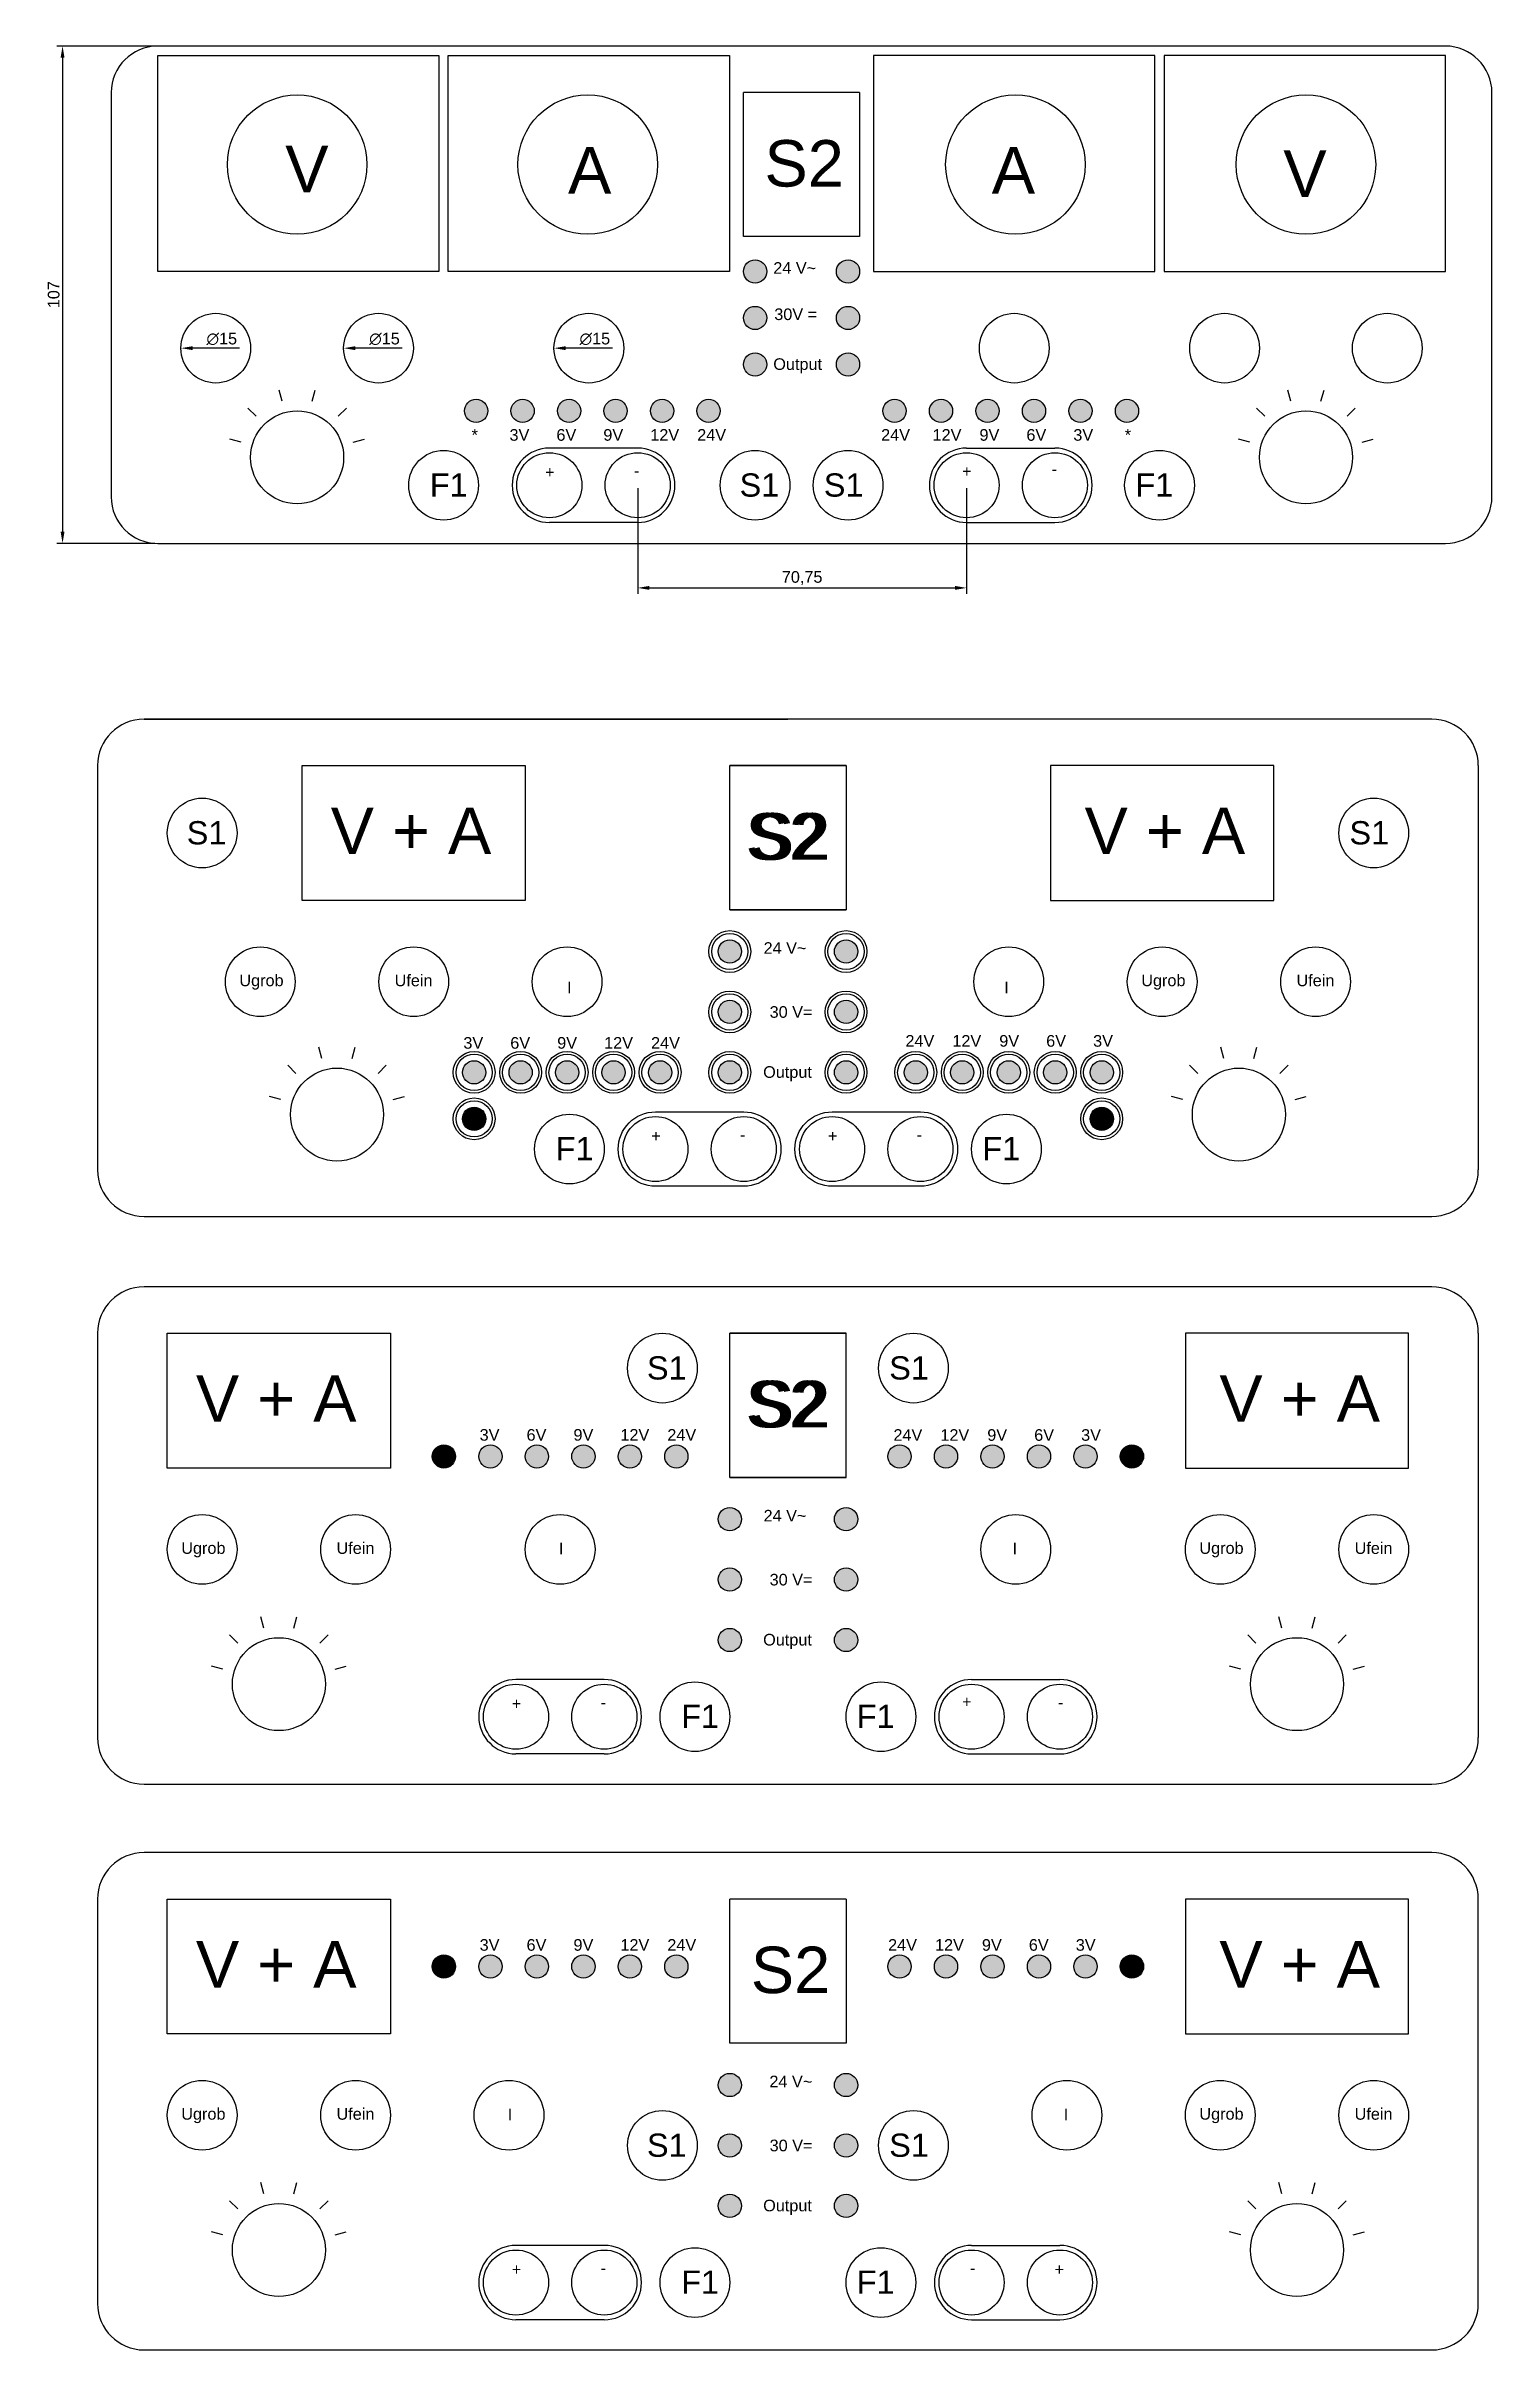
# Model space of a CAD drawing. Header units: millimetres. Extents: x 475 to 4099, y 1633 to 3451.
# Drawn here: x 3185.4 to 3496.4, y 2316.8 to 2812.6 of the extents above; entities that cross this region are included whole.
import ezdxf

# ---------------------------------------------------------------- set-up
doc = ezdxf.new("R2010")
doc.units = ezdxf.units.MM
for name, color, linetype in [('Bemassung', 80, 'Continuous'), ('Hilfslinie', 30, 'Continuous'), ('Kanten', 7, 'Continuous')]:
    doc.layers.add(name, color=color, linetype=linetype)
doc.styles.get("Standard").update_dxf_attribs({"font": 'arial.ttf'})
doc.dimstyles.new('ISO-25', dxfattribs={"dimtxt": 2.5, "dimasz": 2.5, "dimexe": 1.25, "dimexo": 0.625, "dimtad": 1, "dimtxsty": 'Standard', "dimcen": 2.5, "dimadec": 0, "dimazin": 0, "dimtfac": 1, "dimtmove": 0, "dimatfit": 3, "dimfxl": 1, "dimarcsym": 0})

msp = doc.modelspace()

# ---------------------------------------------------------------- texts
for p in [(3236.805, 2781.1), (3451.501, 2780.1)]:
    msp.add_text('V', height=10).set_placement(p)
at = {"char_height": 10}
for s, insert, attachment_point in [('S2', (3339.883, 2792.33), 1), ('A', (3297.635, 2790.823), 1), ('A', (3398.096, 2790.823), 3), ('S2', (3352.919, 2647.505), 3), ('S2', (3336.954, 2647.505), 1), ('S2', (3352.919, 2525.357), 3), ('S2', (3336.954, 2525.357), 1), ('S2', (3336.954, 2403.607), 1)]:
    msp.add_mtext_dynamic_manual_height_columns(s, width=13.16423, gutter_width=12.5, heights=[9.423], dxfattribs=dict(at, insert=insert, attachment_point=attachment_point))
at = {"layer": 'Kanten'}
for s, p in [('  *       3V      6V      9V      12V    24V', (3274.955, 2727.638)), (' 24V     12V    9V      6V      3V       *', (3364.011, 2727.638)), ('3V      6V      9V      12V    24V', (3275.12, 2596.819)), ('24V    12V    9V      6V      3V', (3370.209, 2597.251)), ('3V      6V      9V      12V    24V', (3278.62, 2512.477)), ('24V    12V    9V      6V      3V', (3367.629, 2512.449)), ('3V      6V      9V      12V    24V', (3278.62, 2402.727)), ('24V    12V    9V      6V      3V', (3366.477, 2402.727))]:
    msp.add_text(s, height=2.5, dxfattribs=at).set_placement(p)
for s, width, heights, insert, char_height, attachment_point in [('24 V~', 12.32226, [0], (3341.786, 2766.062), 2.5, 1), ('30V =', 11.78651, [0], (3342, 2756.103), 2.5, 1), ('Output', 12.53656, [0], (3341.786, 2745.378), 2.5, 1), ('+', 4.18126, [2.5], (3292.711, 2722.142), 2.5, 1), ('+', 4.18126, [2.5], (3382.395, 2722.332), 2.5, 1), ('F1', 5, [0], (3267.905, 2720.636), 5, 1), ('-', 2.92919, [0], (3311.802, 2722.428), 2.5, 1), ('S1', 5, [0], (3334.54, 2720.61), 5, 1), ('S1', 5, [0], (3361.192, 2720.61), 5, 3), ('-', 2.92919, [0], (3401.663, 2722.83), 2.5, 1), ('F1', 5, [0], (3427.826, 2720.636), 5, 3), ('V + A', 39.97092, [0], (3246.579, 2648.708), 10, 1), ('V + A', 39.97092, [0], (3443.294, 2648.708), 10, 3), ('S1', 5, [0], (3215.611, 2645.785), 5, 1), ('S1', 5, [0], (3474.263, 2645.785), 5, 3), ('24 V~', 12.32226, [0], (3348.925, 2619.737), 2.5, 3), ('Ugrob', 5.3464, [0], (3226.94, 2612.773), 2.5, 1), ('Ufein', 5.3464, [0], (3260.334, 2612.762), 2.5, 1), ('Ugrob', 5.3464, [0], (3420.94, 2612.773), 2.5, 1), ('Ufein', 5.3464, [0], (3454.334, 2612.762), 2.5, 1), ('I', 5.3464, [0], (3297.437, 2611.232), 2.5, 1), ('I', 5.3464, [0], (3392.437, 2611.232), 2.5, 3), ('30 V=', 11.78651, [0], (3341.001, 2605.974), 2.5, 1), ('Output', 12.53656, [0], (3339.607, 2593.053), 2.5, 1), ('F1', 5, [0], (3294.976, 2577.811), 5, 1), ('+', 4.18126, [2.5], (3315.532, 2579.317), 2.5, 1), ('-', 2.92919, [0], (3334.623, 2579.602), 2.5, 1), ('+', 4.18126, [2.5], (3353.532, 2579.317), 2.5, 1), ('-', 2.92919, [0], (3372.623, 2579.602), 2.5, 1), ('F1', 5, [0], (3394.897, 2577.811), 5, 3), ('S1', 5, [0], (3314.611, 2530.637), 5, 1), ('S1', 5, [0], (3375.263, 2530.637), 5, 3), ('V + A', 39.97092, [0], (3217.579, 2526.56), 10, 1), ('V + A', 39.97092, [0], (3472.294, 2526.56), 10, 3), ('24 V~', 12.32226, [0], (3348.925, 2497.59), 2.5, 3), ('Ugrob', 5.3464, [0], (3214.44, 2490.626), 2.5, 1), ('Ufein', 5.3464, [0], (3247.834, 2490.614), 2.5, 1), ('I', 5.3464, [0], (3295.654, 2490.503), 2.5, 1), ('I', 5.3464, [0], (3394.22, 2490.503), 2.5, 3), ('Ugrob', 5.3464, [0], (3433.44, 2490.626), 2.5, 1), ('Ufein', 5.3464, [0], (3466.834, 2490.614), 2.5, 1), ('30 V=', 11.78651, [0], (3341.001, 2483.827), 2.5, 1), ('Output', 12.53656, [0], (3339.607, 2470.906), 2.5, 1), ('+', 4.18126, [2.5], (3285.532, 2457.169), 2.5, 1), ('-', 2.92919, [0], (3304.623, 2457.455), 2.5, 1), ('F1', 5, [0], (3321.976, 2455.663), 5, 1), ('F1', 5, [0], (3367.897, 2455.663), 5, 3), ('+', 4.18126, [2.5], (3384.437, 2457.585), 2.5, 3), ('-', 2.92919, [0], (3404.154, 2457.455), 2.5, 3), ('V + A', 39.97092, [0], (3217.579, 2404.81), 10, 1), ('V + A', 39.97092, [0], (3472.294, 2404.81), 10, 3), ('24 V~', 12.32226, [0], (3340.949, 2375.839), 2.5, 1), ('Ugrob', 5.3464, [0], (3214.44, 2368.875), 2.5, 1), ('Ufein', 5.3464, [0], (3247.834, 2368.864), 2.5, 1), ('I', 5.3464, [0], (3284.654, 2368.752), 2.5, 1), ('I', 5.3464, [0], (3405.22, 2368.752), 2.5, 3), ('Ugrob', 5.3464, [0], (3433.44, 2368.875), 2.5, 1), ('Ufein', 5.3464, [0], (3466.834, 2368.864), 2.5, 1), ('S1', 5, [0], (3314.611, 2363.386), 5, 1), ('30 V=', 11.78651, [0], (3341.001, 2362.076), 2.5, 1), ('S1', 5, [0], (3375.263, 2363.386), 5, 3), ('Output', 12.53656, [0], (3339.607, 2349.155), 2.5, 1), ('+', 4.18126, [2.5], (3285.532, 2335.418), 2.5, 1), ('+', 4.18126, [2.5], (3404.341, 2335.418), 2.5, 3), ('-', 2.92919, [0], (3304.623, 2335.704), 2.5, 1), ('F1', 5, [0], (3321.976, 2333.912), 5, 1), ('F1', 5, [0], (3367.897, 2333.912), 5, 3), ('-', 2.92919, [0], (3385.251, 2335.704), 2.5, 3)]:
    msp.add_mtext_dynamic_manual_height_columns(s, width=width, gutter_width=12.5, heights=heights, dxfattribs=dict(at, insert=insert, char_height=char_height, attachment_point=attachment_point))

# ---------------------------------------------------------------- blocks, each defined once
blk = doc.blocks.new('*D218')
at = {"layer": 'Bemassung', "color": 0, "lineweight": -2, "transparency": 16777216}
blk.add_line((3226.94, 2747.56), (3216.87, 2747.56), dxfattribs=at)
at = {"layer": 'Bemassung', "color": 0, "transparency": 16777216}
blk.add_solid([(3216.87, 2747.97), (3216.87, 2747.14), (3214.37, 2747.56)], dxfattribs=at)
at = {"layer": 'Defpoints', "color": 0, "transparency": 16777216}
for p in [(3214.37, 2747.56), (3229.37, 2747.56)]:
    blk.add_point(p, dxfattribs=at)
at = {"layer": 'Bemassung', "color": 0, "transparency": 16777216, "insert": (3223.15, 2749.53), "char_height": 2.5, "attachment_point": 5}
blk.add_mtext('∅15', dxfattribs=at)
blk = doc.blocks.new('*D219')
at = {"layer": 'Bemassung', "color": 0, "lineweight": -2, "transparency": 16777216}
blk.add_line((3307.19, 2747.56), (3297.12, 2747.56), dxfattribs=at)
at = {"layer": 'Bemassung', "color": 0, "transparency": 16777216}
blk.add_solid([(3297.12, 2747.97), (3297.12, 2747.14), (3294.62, 2747.56)], dxfattribs=at)
at = {"layer": 'Defpoints', "color": 0, "transparency": 16777216}
for p in [(3294.62, 2747.56), (3309.62, 2747.56)]:
    blk.add_point(p, dxfattribs=at)
at = {"layer": 'Bemassung', "color": 0, "transparency": 16777216, "insert": (3303.4, 2749.53), "char_height": 2.5, "attachment_point": 5}
blk.add_mtext('∅15', dxfattribs=at)
blk = doc.blocks.new('*D220')
at = {"layer": 'Bemassung', "color": 0, "lineweight": -2, "transparency": 16777216}
blk.add_line((3261.94, 2747.56), (3251.87, 2747.56), dxfattribs=at)
at = {"layer": 'Bemassung', "color": 0, "transparency": 16777216}
blk.add_solid([(3251.87, 2747.97), (3251.87, 2747.14), (3249.37, 2747.56)], dxfattribs=at)
at = {"layer": 'Defpoints', "color": 0, "transparency": 16777216}
for p in [(3249.37, 2747.56), (3264.37, 2747.56)]:
    blk.add_point(p, dxfattribs=at)
at = {"layer": 'Bemassung', "color": 0, "transparency": 16777216, "insert": (3258.15, 2749.53), "char_height": 2.5, "attachment_point": 5}
blk.add_mtext('∅15', dxfattribs=at)
blk = doc.blocks.new('*D221')
at = {"layer": 'Bemassung', "color": 0, "lineweight": -2, "transparency": 16777216}
for p, q in [((3208.74, 2812.56), (3187.65, 2812.56)), ((3188.9, 2810.06), (3188.9, 2708.06)), ((3208.74, 2705.56), (3187.65, 2705.56))]:
    blk.add_line(p, q, dxfattribs=at)
at = {"layer": 'Bemassung', "color": 0, "transparency": 16777216}
for points in [[(3188.49, 2810.06), (3189.32, 2810.06), (3188.9, 2812.56)], [(3188.49, 2708.06), (3189.32, 2708.06), (3188.9, 2705.56)]]:
    blk.add_solid(points, dxfattribs=at)
at = {"layer": 'Defpoints', "color": 0, "transparency": 16777216}
for p in [(3209.37, 2812.56), (3188.9, 2705.56), (3209.37, 2705.56)]:
    blk.add_point(p, dxfattribs=at)
at = {"layer": 'Bemassung', "color": 0, "transparency": 16777216, "insert": (3187, 2759.06), "char_height": 2.5, "attachment_point": 5, "rotation": 90}
blk.add_mtext('107', dxfattribs=at)
blk = doc.blocks.new('*D222')
at = {"layer": 'Bemassung', "color": 0, "lineweight": -2, "transparency": 16777216}
for p, q in [((3312.62, 2717.43), (3312.62, 2694.72)), ((3383.37, 2717.43), (3383.37, 2694.72)), ((3315.12, 2695.97), (3380.87, 2695.97))]:
    blk.add_line(p, q, dxfattribs=at)
at = {"layer": 'Bemassung', "color": 0, "transparency": 16777216}
for points in [[(3315.12, 2696.39), (3315.12, 2695.56), (3312.62, 2695.97)], [(3380.87, 2696.39), (3380.87, 2695.56), (3383.37, 2695.97)]]:
    blk.add_solid(points, dxfattribs=at)
at = {"layer": 'Defpoints', "color": 0, "transparency": 16777216}
for p in [(3312.62, 2718.06), (3383.37, 2718.06), (3383.37, 2695.97)]:
    blk.add_point(p, dxfattribs=at)
at = {"layer": 'Bemassung', "color": 0, "transparency": 16777216, "insert": (3347.99, 2698.1), "char_height": 2.5, "attachment_point": 5}
blk.add_mtext('70,75', dxfattribs=at)

# ---------------------------------------------------------------- dimensions: what is measured, and where the dimension line sits
at = {"layer": 'Bemassung'}
dim = msp.add_linear_dim(base=(3188.905, 2705.557), p1=(3209.366, 2812.557), p2=(3209.366, 2705.557), angle=90, dimstyle='ISO-25', dxfattribs=at)
dim.commit()
dim.dimension.update_dxf_attribs({"geometry": '*D221', "text_midpoint": (3187.003, 2759.057)})
for p1, p2, picture, middle in [((3229.366, 2747.557), (3214.366, 2747.557), '*D218', (3223.151, 2747.557)), ((3264.366, 2747.557), (3249.366, 2747.557), '*D220', (3258.151, 2747.557)), ((3309.616, 2747.557), (3294.616, 2747.557), '*D219', (3303.401, 2747.557))]:
    dim = msp.add_diameter_dim_2p(p1=p1, p2=p2, dimstyle='ISO-25', dxfattribs=at)
    dim.commit()
    dim.dimension.update_dxf_attribs({"geometry": picture, "text_midpoint": middle, "dimtype": 163})
dim = msp.add_linear_dim(base=(3383.366, 2695.973), p1=(3312.616, 2718.057), p2=(3383.366, 2718.057), dimstyle='ISO-25', dxfattribs=at)
dim.commit()
dim.dimension.update_dxf_attribs({"geometry": '*D222', "text_midpoint": (3347.991, 2698.101)})

# ---------------------------------------------------------------- hatches: boundary and pattern name
at = {"layer": 'Hilfslinie'}
h = msp.add_hatch(color=3, dxfattribs=at)
h.dxf.hatch_style = 1
h.paths.add_polyline_path([(3280.366, 2734.057, 1), (3275.366, 2734.057, 1)])
h.paths.add_polyline_path([(3420.366, 2734.057, 1), (3415.366, 2734.057, 1)])
h = msp.add_hatch(color=2, dxfattribs=at)
h.dxf.hatch_style = 1
h.paths.add_polyline_path([(3290.366, 2734.057, 1), (3285.366, 2734.057, 1)])
h.paths.add_polyline_path([(3300.366, 2734.057, 1), (3295.366, 2734.057, 1)])
h.paths.add_polyline_path([(3305.366, 2734.057, 1), (3310.366, 2734.057, 1)])
h.paths.add_polyline_path([(3320.366, 2734.057, 1), (3315.366, 2734.057, 1)])
h.paths.add_polyline_path([(3330.366, 2734.057, 1), (3325.366, 2734.057, 1)])
h = msp.add_hatch(color=2, dxfattribs=at)
h.dxf.hatch_style = 1
h.paths.add_polyline_path([(3365.366, 2734.057, 1), (3370.366, 2734.057, 1)])
h.paths.add_polyline_path([(3380.366, 2734.057, 1), (3375.366, 2734.057, 1)])
h.paths.add_polyline_path([(3385.366, 2734.057, 1), (3390.366, 2734.057, 1)])
h.paths.add_polyline_path([(3400.366, 2734.057, 1), (3395.366, 2734.057, 1)])
h.paths.add_polyline_path([(3410.366, 2734.057, 1), (3405.366, 2734.057, 1)])
h = msp.add_hatch(color=2, dxfattribs=at)
h.dxf.hatch_style = 1
h.paths.add_polyline_path([(3274.937, 2591.732, 1), (3279.937, 2591.732, 1)])
h.paths.add_polyline_path([(3284.937, 2591.732, 1), (3289.937, 2591.732, 1)])
h.paths.add_polyline_path([(3299.937, 2591.732, 1), (3294.937, 2591.732, 1)])
h.paths.add_polyline_path([(3304.937, 2591.732, 1), (3309.937, 2591.732, 1)])
h.paths.add_polyline_path([(3314.937, 2591.732, 1), (3319.937, 2591.732, 1)])
h = msp.add_hatch(color=2, dxfattribs=at)
h.dxf.hatch_style = 1
h.paths.add_polyline_path([(3409.937, 2591.732, 1), (3414.937, 2591.732, 1)])
h.paths.add_polyline_path([(3399.937, 2591.732, 1), (3404.937, 2591.732, 1)])
h.paths.add_polyline_path([(3394.937, 2591.732, 1), (3389.937, 2591.732, 1)])
h.paths.add_polyline_path([(3379.937, 2591.732, 1), (3384.937, 2591.732, 1)])
h.paths.add_polyline_path([(3369.937, 2591.732, 1), (3374.937, 2591.732, 1)])
h = msp.add_hatch(color=2, dxfattribs=at)
h.dxf.hatch_style = 1
h.paths.add_polyline_path([(3278.437, 2509.085, 1), (3283.437, 2509.085, 1)])
h.paths.add_polyline_path([(3288.437, 2509.085, 1), (3293.437, 2509.085, 1)])
h.paths.add_polyline_path([(3303.437, 2509.085, 1), (3298.437, 2509.085, 1)])
h.paths.add_polyline_path([(3308.437, 2509.085, 1), (3313.437, 2509.085, 1)])
h.paths.add_polyline_path([(3318.437, 2509.085, 1), (3323.437, 2509.085, 1)])
h = msp.add_hatch(color=2, dxfattribs=at)
h.dxf.hatch_style = 1
h.paths.add_polyline_path([(3406.437, 2509.085, 1), (3411.437, 2509.085, 1)])
h.paths.add_polyline_path([(3396.437, 2509.085, 1), (3401.437, 2509.085, 1)])
h.paths.add_polyline_path([(3391.437, 2509.085, 1), (3386.437, 2509.085, 1)])
h.paths.add_polyline_path([(3376.437, 2509.085, 1), (3381.437, 2509.085, 1)])
h.paths.add_polyline_path([(3366.437, 2509.085, 1), (3371.437, 2509.085, 1)])
h = msp.add_hatch(color=2, dxfattribs=at)
h.dxf.hatch_style = 1
h.paths.add_polyline_path([(3278.437, 2399.334, 1), (3283.437, 2399.334, 1)])
h.paths.add_polyline_path([(3288.437, 2399.334, 1), (3293.437, 2399.334, 1)])
h.paths.add_polyline_path([(3303.437, 2399.334, 1), (3298.437, 2399.334, 1)])
h.paths.add_polyline_path([(3308.437, 2399.334, 1), (3313.437, 2399.334, 1)])
h.paths.add_polyline_path([(3318.437, 2399.334, 1), (3323.437, 2399.334, 1)])
h = msp.add_hatch(color=2, dxfattribs=at)
h.dxf.hatch_style = 1
h.paths.add_polyline_path([(3406.437, 2399.334, 1), (3411.437, 2399.334, 1)])
h.paths.add_polyline_path([(3396.437, 2399.334, 1), (3401.437, 2399.334, 1)])
h.paths.add_polyline_path([(3391.437, 2399.334, 1), (3386.437, 2399.334, 1)])
h.paths.add_polyline_path([(3376.437, 2399.334, 1), (3381.437, 2399.334, 1)])
h.paths.add_polyline_path([(3366.437, 2399.334, 1), (3371.437, 2399.334, 1)])
at = {"layer": 'Kanten'}
h = msp.add_hatch(color=1, dxfattribs=at)
h.dxf.hatch_style = 1
h.paths.add_polyline_path([(3335.366, 2764.057, 1), (3340.366, 2764.057, 1)])
h.paths.add_polyline_path([(3360.366, 2764.057, 1), (3355.366, 2764.057, 1)])
h = msp.add_hatch(color=2, dxfattribs=at)
h.dxf.hatch_style = 1
h.paths.add_polyline_path([(3335.366, 2754.057, 1), (3340.366, 2754.057, 1)])
h.paths.add_polyline_path([(3355.366, 2754.057, 1), (3360.366, 2754.057, 1)])
h = msp.add_hatch(color=3, dxfattribs=at)
h.dxf.hatch_style = 1
h.paths.add_polyline_path([(3340.366, 2744.057, 1), (3335.366, 2744.057, 1)])
h.paths.add_polyline_path([(3360.366, 2744.057, 1), (3355.366, 2744.057, 1)])
h = msp.add_hatch(color=1, dxfattribs=at)
h.dxf.hatch_style = 1
h.paths.add_polyline_path([(3334.937, 2617.732, 1), (3329.937, 2617.732, 1)])
h.paths.add_polyline_path([(3359.937, 2617.732, 1), (3354.937, 2617.732, 1)])
h = msp.add_hatch(color=1, dxfattribs=at)
h.dxf.hatch_style = 1
h.paths.add_polyline_path([(3354.937, 2617.732, -1), (3359.937, 2617.732, -1)])
h.paths.add_polyline_path([(3329.937, 2617.732, -1), (3334.937, 2617.732, -1)])
h = msp.add_hatch(color=2, dxfattribs=at)
h.dxf.hatch_style = 1
h.paths.add_polyline_path([(3329.937, 2604.732, 1), (3334.937, 2604.732, 1)])
h.paths.add_polyline_path([(3359.937, 2604.732, 1), (3354.937, 2604.732, 1)])
h = msp.add_hatch(color=2, dxfattribs=at)
h.dxf.hatch_style = 1
h.paths.add_polyline_path([(3359.937, 2604.732, -1), (3354.937, 2604.732, -1)])
h.paths.add_polyline_path([(3329.937, 2604.732, -1), (3334.937, 2604.732, -1)])
h = msp.add_hatch(color=3, dxfattribs=at)
h.dxf.hatch_style = 1
h.paths.add_polyline_path([(3334.937, 2591.732, 1), (3329.937, 2591.732, 1)])
h.paths.add_polyline_path([(3359.937, 2591.732, 1), (3354.937, 2591.732, 1)])
h = msp.add_hatch(color=3, dxfattribs=at)
h.dxf.hatch_style = 1
h.paths.add_polyline_path([(3354.937, 2591.732, -1), (3359.937, 2591.732, -1)])
h.paths.add_polyline_path([(3329.937, 2591.732, -1), (3334.937, 2591.732, -1)])
h = msp.add_hatch(color=3, dxfattribs=at)
h.dxf.hatch_style = 1
h.paths.add_polyline_path([(3274.937, 2581.732, 1), (3279.937, 2581.732, 1)])
h = msp.add_hatch(color=3, dxfattribs=at)
h.dxf.hatch_style = 1
h.paths.add_polyline_path([(3409.937, 2581.732, 1), (3414.937, 2581.732, 1)])
h = msp.add_hatch(color=3, dxfattribs=at)
h.dxf.hatch_style = 1
h.paths.add_polyline_path([(3273.437, 2509.085, 1), (3268.437, 2509.085, 1)])
h = msp.add_hatch(color=3, dxfattribs=at)
h.dxf.hatch_style = 1
h.paths.add_polyline_path([(3421.437, 2509.085, 1), (3416.437, 2509.085, 1)])
h = msp.add_hatch(color=1, dxfattribs=at)
h.dxf.hatch_style = 1
h.paths.add_polyline_path([(3334.937, 2495.585, 1), (3329.937, 2495.585, 1)])
h.paths.add_polyline_path([(3359.937, 2495.585, 1), (3354.937, 2495.585, 1)])
h = msp.add_hatch(color=2, dxfattribs=at)
h.dxf.hatch_style = 1
h.paths.add_polyline_path([(3329.937, 2482.585, 1), (3334.937, 2482.585, 1)])
h.paths.add_polyline_path([(3359.937, 2482.585, 1), (3354.937, 2482.585, 1)])
h = msp.add_hatch(color=3, dxfattribs=at)
h.dxf.hatch_style = 1
h.paths.add_polyline_path([(3334.937, 2469.585, 1), (3329.937, 2469.585, 1)])
h.paths.add_polyline_path([(3359.937, 2469.585, 1), (3354.937, 2469.585, 1)])
h = msp.add_hatch(color=3, dxfattribs=at)
h.dxf.hatch_style = 1
h.paths.add_polyline_path([(3273.437, 2399.334, 1), (3268.437, 2399.334, 1)])
h = msp.add_hatch(color=3, dxfattribs=at)
h.dxf.hatch_style = 1
h.paths.add_polyline_path([(3421.437, 2399.334, 1), (3416.437, 2399.334, 1)])
h = msp.add_hatch(color=1, dxfattribs=at)
h.dxf.hatch_style = 1
h.paths.add_polyline_path([(3334.937, 2373.834, 1), (3329.937, 2373.834, 1)])
h.paths.add_polyline_path([(3359.937, 2373.834, 1), (3354.937, 2373.834, 1)])
h = msp.add_hatch(color=2, dxfattribs=at)
h.dxf.hatch_style = 1
h.paths.add_polyline_path([(3329.937, 2360.834, 1), (3334.937, 2360.834, 1)])
h.paths.add_polyline_path([(3359.937, 2360.834, 1), (3354.937, 2360.834, 1)])
h = msp.add_hatch(color=3, dxfattribs=at)
h.dxf.hatch_style = 1
h.paths.add_polyline_path([(3334.937, 2347.834, 1), (3329.937, 2347.834, 1)])
h.paths.add_polyline_path([(3359.937, 2347.834, 1), (3354.937, 2347.834, 1)])

# ---------------------------------------------------------------- linework, layer by layer
for p, q in [((3486.366, 2812.557), (3209.366, 2812.557)), ((3271.866, 2810.557), (3332.366, 2810.557)), ((3271.866, 2764.057), (3271.866, 2810.557)), ((3332.366, 2810.557), (3332.366, 2764.057)), ((3423.866, 2764.057), (3423.866, 2810.557)), ((3199.366, 2802.557), (3199.366, 2715.557)), ((3496.366, 2715.557), (3496.366, 2802.557)), ((3332.366, 2764.057), (3271.866, 2764.057)), ((3363.366, 2764.057), (3423.866, 2764.057)), ((3209.366, 2705.557), (3486.366, 2705.557)), ((3483.437, 2667.732), (3206.437, 2667.732)), ((3196.437, 2657.732), (3196.437, 2570.732)), ((3493.437, 2657.732), (3493.437, 2570.732)), ((3206.437, 2560.732), (3483.437, 2560.732)), ((3483.437, 2545.585), (3206.437, 2545.585)), ((3196.437, 2535.585), (3196.437, 2448.585)), ((3493.437, 2535.585), (3493.437, 2448.585)), ((3206.437, 2438.585), (3483.437, 2438.585)), ((3483.437, 2423.834), (3206.437, 2423.834)), ((3196.437, 2413.834), (3196.437, 2326.834)), ((3493.437, 2326.834), (3493.437, 2413.834)), ((3206.437, 2316.834), (3483.437, 2316.834))]:
    msp.add_line(p, q)
for points in [[(3269.866, 2810.557), (3269.866, 2764.057), (3209.366, 2764.057), (3209.366, 2810.557)], [(3425.866, 2810.557), (3425.866, 2764.057), (3486.366, 2764.057), (3486.366, 2810.557)]]:
    msp.add_lwpolyline(points, close=True)
for centre, radius in [((3239.366, 2787.057), 15), ((3301.866, 2787.057), 15), ((3393.866, 2787.057), 15), ((3456.366, 2787.057), 15), ((3221.866, 2747.557), 7.5), ((3256.866, 2747.557), 7.5), ((3302.116, 2747.557), 7.5), ((3393.616, 2747.557), 7.5), ((3438.866, 2747.557), 7.5), ((3473.866, 2747.557), 7.5), ((3239.366, 2724.06), 10), ((3456.366, 2724.06), 10), ((3231.437, 2611.232), 7.5), ((3264.437, 2611.232), 7.5), ((3297.437, 2611.232), 7.5), ((3392.437, 2611.232), 7.5), ((3425.437, 2611.232), 7.5), ((3458.437, 2611.232), 7.5), ((3247.937, 2582.653), 10), ((3441.937, 2582.653), 10), ((3218.937, 2489.085), 7.5), ((3251.937, 2489.085), 7.5), ((3295.937, 2489.085), 7.5), ((3393.937, 2489.085), 7.5), ((3437.937, 2489.085), 7.5), ((3470.937, 2489.085), 7.5), ((3235.437, 2460.085), 10), ((3454.437, 2460.085), 10), ((3218.937, 2367.334), 7.5), ((3251.937, 2367.334), 7.5), ((3284.937, 2367.334), 7.5), ((3404.937, 2367.334), 7.5), ((3437.937, 2367.334), 7.5), ((3470.937, 2367.334), 7.5), ((3235.437, 2338.334), 10), ((3454.437, 2338.334), 10)]:
    msp.add_circle(centre, radius)
for centre, start, end in [((3209.366, 2802.557), 90, 180), ((3486.366, 2802.557), 0, 90), ((3209.366, 2715.557), 180, 270), ((3486.366, 2715.557), 270, 0), ((3206.437, 2657.732), 90, 180), ((3483.437, 2657.732), 0, 90), ((3206.437, 2570.732), 180, 270), ((3483.437, 2570.732), 270, 0), ((3206.437, 2535.585), 90, 180), ((3483.437, 2535.585), 0, 90), ((3206.437, 2448.585), 180, 270), ((3483.437, 2448.585), 270, 0), ((3206.437, 2413.834), 90, 180), ((3483.437, 2413.834), 0, 90), ((3206.437, 2326.834), 180, 270), ((3483.437, 2326.834), 270, 0)]:
    msp.add_arc(centre, 10, start, end)
for p, q in [((3423.866, 2810.557), (3363.366, 2810.557)), ((3363.366, 2810.557), (3363.366, 2764.057)), ((3360.366, 2802.557), (3335.366, 2802.557)), ((3335.366, 2771.557), (3335.366, 2802.557)), ((3360.366, 2802.557), (3360.366, 2771.557)), ((3360.366, 2771.557), (3335.366, 2771.557)), ((3236.13, 2736.134), (3235.483, 2738.549)), ((3242.601, 2736.134), (3243.248, 2738.549)), ((3453.13, 2736.134), (3452.483, 2738.549)), ((3459.601, 2736.134), (3460.248, 2738.549)), ((3230.527, 2732.899), (3228.759, 2734.667)), ((3248.205, 2732.899), (3249.972, 2734.667)), ((3447.527, 2732.899), (3445.759, 2734.667)), ((3465.205, 2732.899), (3466.972, 2734.667)), ((3227.292, 2727.296), (3224.877, 2727.943)), ((3251.44, 2727.296), (3253.855, 2727.943)), ((3444.292, 2727.296), (3441.877, 2727.943)), ((3468.44, 2727.296), (3470.855, 2727.943)), ((3312.616, 2726.057), (3293.616, 2726.057)), ((3383.366, 2726.057), (3402.366, 2726.057)), ((3285.616, 2718.057), (3285.616, 2718.057)), ((3312.616, 2710.057), (3293.616, 2710.057)), ((3383.366, 2710.057), (3402.366, 2710.057)), ((3206.437, 2667.732), (3344.937, 2667.732)), ((3240.437, 2657.732), (3288.437, 2657.732)), ((3240.437, 2628.732), (3240.437, 2657.732)), ((3288.437, 2657.732), (3288.437, 2628.732)), ((3357.437, 2657.732), (3332.437, 2657.732)), ((3332.437, 2626.732), (3332.437, 2657.732)), ((3332.437, 2657.732), (3357.437, 2657.732)), ((3357.437, 2657.732), (3357.437, 2626.732)), ((3449.437, 2657.732), (3401.437, 2657.732)), ((3401.437, 2657.732), (3401.437, 2628.732)), ((3449.437, 2628.732), (3449.437, 2657.732)), ((3288.437, 2628.732), (3240.437, 2628.732)), ((3401.437, 2628.732), (3449.437, 2628.732)), ((3357.437, 2626.732), (3332.437, 2626.732)), ((3332.437, 2626.732), (3357.437, 2626.732)), ((3239.098, 2591.492), (3237.33, 2593.26)), ((3244.702, 2594.727), (3244.054, 2597.142)), ((3251.172, 2594.727), (3251.819, 2597.142)), ((3256.776, 2591.492), (3258.543, 2593.26)), ((3433.098, 2591.492), (3431.33, 2593.26)), ((3438.702, 2594.727), (3438.054, 2597.142)), ((3445.172, 2594.727), (3445.819, 2597.142)), ((3450.776, 2591.492), (3452.543, 2593.26)), ((3235.863, 2585.889), (3233.448, 2586.536)), ((3260.011, 2585.889), (3262.426, 2586.536)), ((3429.863, 2585.889), (3427.448, 2586.536)), ((3454.011, 2585.889), (3456.426, 2586.536)), ((3308.437, 2575.232), (3308.437, 2575.232)), ((3346.437, 2575.232), (3346.437, 2575.232)), ((3211.437, 2535.585), (3259.437, 2535.585)), ((3211.437, 2506.585), (3211.437, 2535.585)), ((3259.437, 2535.585), (3259.437, 2506.585)), ((3357.437, 2535.585), (3332.437, 2535.585)), ((3332.437, 2504.585), (3332.437, 2535.585)), ((3332.437, 2535.585), (3357.437, 2535.585)), ((3357.437, 2504.585), (3357.437, 2535.585)), ((3478.437, 2535.585), (3430.437, 2535.585)), ((3430.437, 2535.585), (3430.437, 2506.585)), ((3478.437, 2506.585), (3478.437, 2535.585)), ((3259.437, 2506.585), (3211.437, 2506.585)), ((3357.437, 2504.585), (3332.437, 2504.585)), ((3332.437, 2504.585), (3357.437, 2504.585)), ((3430.437, 2506.585), (3478.437, 2506.585)), ((3232.202, 2472.159), (3231.554, 2474.574)), ((3238.672, 2472.159), (3239.319, 2474.574)), ((3451.202, 2472.159), (3450.554, 2474.574)), ((3457.672, 2472.159), (3458.319, 2474.574)), ((3226.598, 2468.924), (3224.83, 2470.691)), ((3244.276, 2468.924), (3246.043, 2470.691)), ((3445.598, 2468.924), (3443.83, 2470.691)), ((3463.276, 2468.924), (3465.043, 2470.691)), ((3223.363, 2463.32), (3220.948, 2463.967)), ((3247.511, 2463.32), (3249.926, 2463.967)), ((3442.363, 2463.32), (3439.948, 2463.967)), ((3466.511, 2463.32), (3468.926, 2463.967)), ((3305.437, 2461.085), (3286.437, 2461.085)), ((3384.437, 2461.085), (3403.437, 2461.085)), ((3278.437, 2453.085), (3278.437, 2453.085)), ((3411.437, 2453.085), (3411.437, 2453.085)), ((3305.437, 2445.085), (3286.437, 2445.085)), ((3384.437, 2445.085), (3403.437, 2445.085)), ((3211.437, 2413.834), (3259.437, 2413.834)), ((3211.437, 2384.834), (3211.437, 2413.834)), ((3259.437, 2413.834), (3259.437, 2384.834)), ((3357.437, 2413.834), (3332.437, 2413.834)), ((3332.437, 2382.834), (3332.437, 2413.834)), ((3357.437, 2413.834), (3357.437, 2382.834)), ((3478.437, 2413.834), (3430.437, 2413.834)), ((3430.437, 2413.834), (3430.437, 2384.834)), ((3478.437, 2384.834), (3478.437, 2413.834)), ((3259.437, 2384.834), (3211.437, 2384.834)), ((3430.437, 2384.834), (3478.437, 2384.834)), ((3357.437, 2382.834), (3332.437, 2382.834)), ((3232.202, 2350.408), (3231.554, 2352.823)), ((3238.672, 2350.408), (3239.319, 2352.823)), ((3451.202, 2350.408), (3450.554, 2352.823)), ((3457.672, 2350.408), (3458.319, 2352.823)), ((3226.598, 2347.173), (3224.83, 2348.941)), ((3244.276, 2347.173), (3246.043, 2348.941)), ((3445.598, 2347.173), (3443.83, 2348.941)), ((3463.276, 2347.173), (3465.043, 2348.941)), ((3223.363, 2341.569), (3220.948, 2342.216)), ((3247.511, 2341.569), (3249.926, 2342.216)), ((3442.363, 2341.569), (3439.948, 2342.216)), ((3466.511, 2341.569), (3468.926, 2342.216)), ((3305.437, 2339.334), (3286.437, 2339.334)), ((3384.437, 2339.334), (3403.437, 2339.334)), ((3278.437, 2331.334), (3278.437, 2331.334)), ((3411.437, 2331.334), (3411.437, 2331.334)), ((3305.437, 2323.334), (3286.437, 2323.334)), ((3384.437, 2323.334), (3403.437, 2323.334))]:
    msp.add_line(p, q, dxfattribs=at)
for points in [[(3316.437, 2583.232), (3335.437, 2583.232, -0.4142136), (3343.437, 2575.232, -0.4142136), (3335.437, 2567.232), (3316.437, 2567.232, -0.4142136), (3308.437, 2575.232, -0.4142136)], [(3354.437, 2583.232), (3373.437, 2583.232, -0.4142136), (3381.437, 2575.232, -0.4142136), (3373.437, 2567.232), (3354.437, 2567.232, -0.4142136), (3346.437, 2575.232, -0.4142136)]]:
    msp.add_lwpolyline(points, format="xyb", close=True, dxfattribs=at)
for centre, radius in [((3337.866, 2764.057), 2.5), ((3357.866, 2764.057), 2.5), ((3337.866, 2754.057), 2.5), ((3357.866, 2754.057), 2.5), ((3337.866, 2744.057), 2.5), ((3357.866, 2744.057), 2.5), ((3277.866, 2734.057), 2.5), ((3287.866, 2734.057), 2.5), ((3297.866, 2734.057), 2.5), ((3307.866, 2734.057), 2.5), ((3317.866, 2734.057), 2.5), ((3327.866, 2734.057), 2.5), ((3367.866, 2734.057), 2.5), ((3377.866, 2734.057), 2.5), ((3387.866, 2734.057), 2.5), ((3397.866, 2734.057), 2.5), ((3407.866, 2734.057), 2.5), ((3417.866, 2734.057), 2.5), ((3270.866, 2718.057), 7.5), ((3293.616, 2718.057), 7), ((3312.616, 2718.057), 7), ((3337.866, 2718.057), 7.5), ((3357.866, 2718.057), 7.5), ((3383.366, 2718.057), 7), ((3402.366, 2718.057), 7), ((3424.866, 2718.057), 7.5), ((3218.937, 2643.232), 7.5), ((3470.937, 2643.232), 7.5), ((3332.437, 2617.732), 4.5), ((3332.437, 2617.732), 2.5), ((3357.437, 2617.732), 4.5), ((3357.437, 2617.732), 2.5), ((3332.437, 2604.732), 4.5), ((3357.437, 2604.732), 4.5), ((3332.437, 2604.732), 2.5), ((3357.437, 2604.732), 2.5), ((3277.437, 2591.732), 4.5), ((3277.437, 2591.732), 2.5), ((3287.437, 2591.732), 4.5), ((3287.437, 2591.732), 2.5), ((3297.437, 2591.732), 4.5), ((3297.437, 2591.732), 2.5), ((3307.437, 2591.732), 4.5), ((3307.437, 2591.732), 2.5), ((3317.437, 2591.732), 4.5), ((3317.437, 2591.732), 2.5), ((3332.437, 2591.732), 4.5), ((3332.437, 2591.732), 2.5), ((3357.437, 2591.732), 4.5), ((3357.437, 2591.732), 2.5), ((3372.437, 2591.732), 4.5), ((3372.437, 2591.732), 2.5), ((3382.437, 2591.732), 4.5), ((3382.437, 2591.732), 2.5), ((3392.437, 2591.732), 4.5), ((3392.437, 2591.732), 2.5), ((3402.437, 2591.732), 4.5), ((3402.437, 2591.732), 2.5), ((3412.437, 2591.732), 4.5), ((3412.437, 2591.732), 2.5), ((3277.437, 2581.732), 4.5), ((3277.437, 2581.732), 2.5), ((3297.937, 2575.232), 7.5), ((3391.937, 2575.232), 7.5), ((3412.437, 2581.732), 4.5), ((3412.437, 2581.732), 2.5), ((3316.437, 2575.232), 7), ((3335.437, 2575.232), 7), ((3354.437, 2575.232), 7), ((3373.437, 2575.232), 7), ((3317.937, 2528.085), 7.5), ((3371.937, 2528.085), 7.5), ((3270.937, 2509.085), 2.5), ((3280.937, 2509.085), 2.5), ((3290.937, 2509.085), 2.5), ((3300.937, 2509.085), 2.5), ((3310.937, 2509.085), 2.5), ((3320.937, 2509.085), 2.5), ((3368.937, 2509.085), 2.5), ((3378.937, 2509.085), 2.5), ((3388.937, 2509.085), 2.5), ((3398.937, 2509.085), 2.5), ((3408.937, 2509.085), 2.5), ((3418.937, 2509.085), 2.5), ((3332.437, 2495.585), 2.5), ((3357.437, 2495.585), 2.5), ((3332.437, 2482.585), 2.5), ((3357.437, 2482.585), 2.5), ((3332.437, 2469.585), 2.5), ((3357.437, 2469.585), 2.5), ((3286.437, 2453.085), 7), ((3305.437, 2453.085), 7), ((3324.937, 2453.085), 7.5), ((3364.937, 2453.085), 7.5), ((3384.437, 2453.085), 7), ((3403.437, 2453.085), 7), ((3270.937, 2399.334), 2.5), ((3280.937, 2399.334), 2.5), ((3290.937, 2399.334), 2.5), ((3300.937, 2399.334), 2.5), ((3310.937, 2399.334), 2.5), ((3320.937, 2399.334), 2.5), ((3368.937, 2399.334), 2.5), ((3378.937, 2399.334), 2.5), ((3388.937, 2399.334), 2.5), ((3398.937, 2399.334), 2.5), ((3408.937, 2399.334), 2.5), ((3418.937, 2399.334), 2.5), ((3332.437, 2373.834), 2.5), ((3357.437, 2373.834), 2.5), ((3317.937, 2360.834), 7.5), ((3371.937, 2360.834), 7.5), ((3332.437, 2360.834), 2.5), ((3357.437, 2360.834), 2.5), ((3332.437, 2347.834), 2.5), ((3357.437, 2347.834), 2.5), ((3286.437, 2331.334), 7), ((3305.437, 2331.334), 7), ((3324.937, 2331.334), 7.5), ((3364.937, 2331.334), 7.5), ((3384.437, 2331.334), 7), ((3403.437, 2331.334), 7)]:
    msp.add_circle(centre, radius, dxfattribs=at)
at = {"layer": 'Kanten', "color": 1}
for centre in [(3332.437, 2617.732), (3357.437, 2617.732), (3332.437, 2604.732), (3357.437, 2604.732), (3277.437, 2591.732), (3287.437, 2591.732), (3297.437, 2591.732), (3307.437, 2591.732), (3317.437, 2591.732), (3332.437, 2591.732), (3357.437, 2591.732), (3372.437, 2591.732), (3382.437, 2591.732), (3392.437, 2591.732), (3402.437, 2591.732), (3412.437, 2591.732), (3277.437, 2581.732), (3412.437, 2581.732)]:
    msp.add_circle(centre, 3.9, dxfattribs=at)
at = {"layer": 'Kanten'}
for centre, start, end in [((3293.616, 2718.057), 90, 180), ((3312.616, 2718.057), 0, 90), ((3383.366, 2718.057), 90, 180), ((3402.366, 2718.057), 0, 90), ((3293.616, 2718.057), 180, 270), ((3312.616, 2718.057), 270, 0), ((3383.366, 2718.057), 180, 270), ((3402.366, 2718.057), 270, 0), ((3286.437, 2453.085), 90, 180), ((3305.437, 2453.085), 0, 90), ((3384.437, 2453.085), 90, 180), ((3403.437, 2453.085), 0, 90), ((3286.437, 2453.085), 180, 270), ((3305.437, 2453.085), 270, 0), ((3384.437, 2453.085), 180, 270), ((3403.437, 2453.085), 270, 0), ((3286.437, 2331.334), 90, 180), ((3305.437, 2331.334), 0, 90), ((3384.437, 2331.334), 90, 180), ((3403.437, 2331.334), 0, 90), ((3286.437, 2331.334), 180, 270), ((3305.437, 2331.334), 270, 0), ((3384.437, 2331.334), 180, 270), ((3403.437, 2331.334), 270, 0)]:
    msp.add_arc(centre, 8, start, end, dxfattribs=at)

msp.set_redraw_order([(e.dxf.handle, doc.entitydb.next_handle()) for e in msp.query("TEXT MTEXT ATTDEF DIMENSION ARC_DIMENSION")])  # texts and dimensions are drawn at this point

doc.saveas('drawing.dxf')
